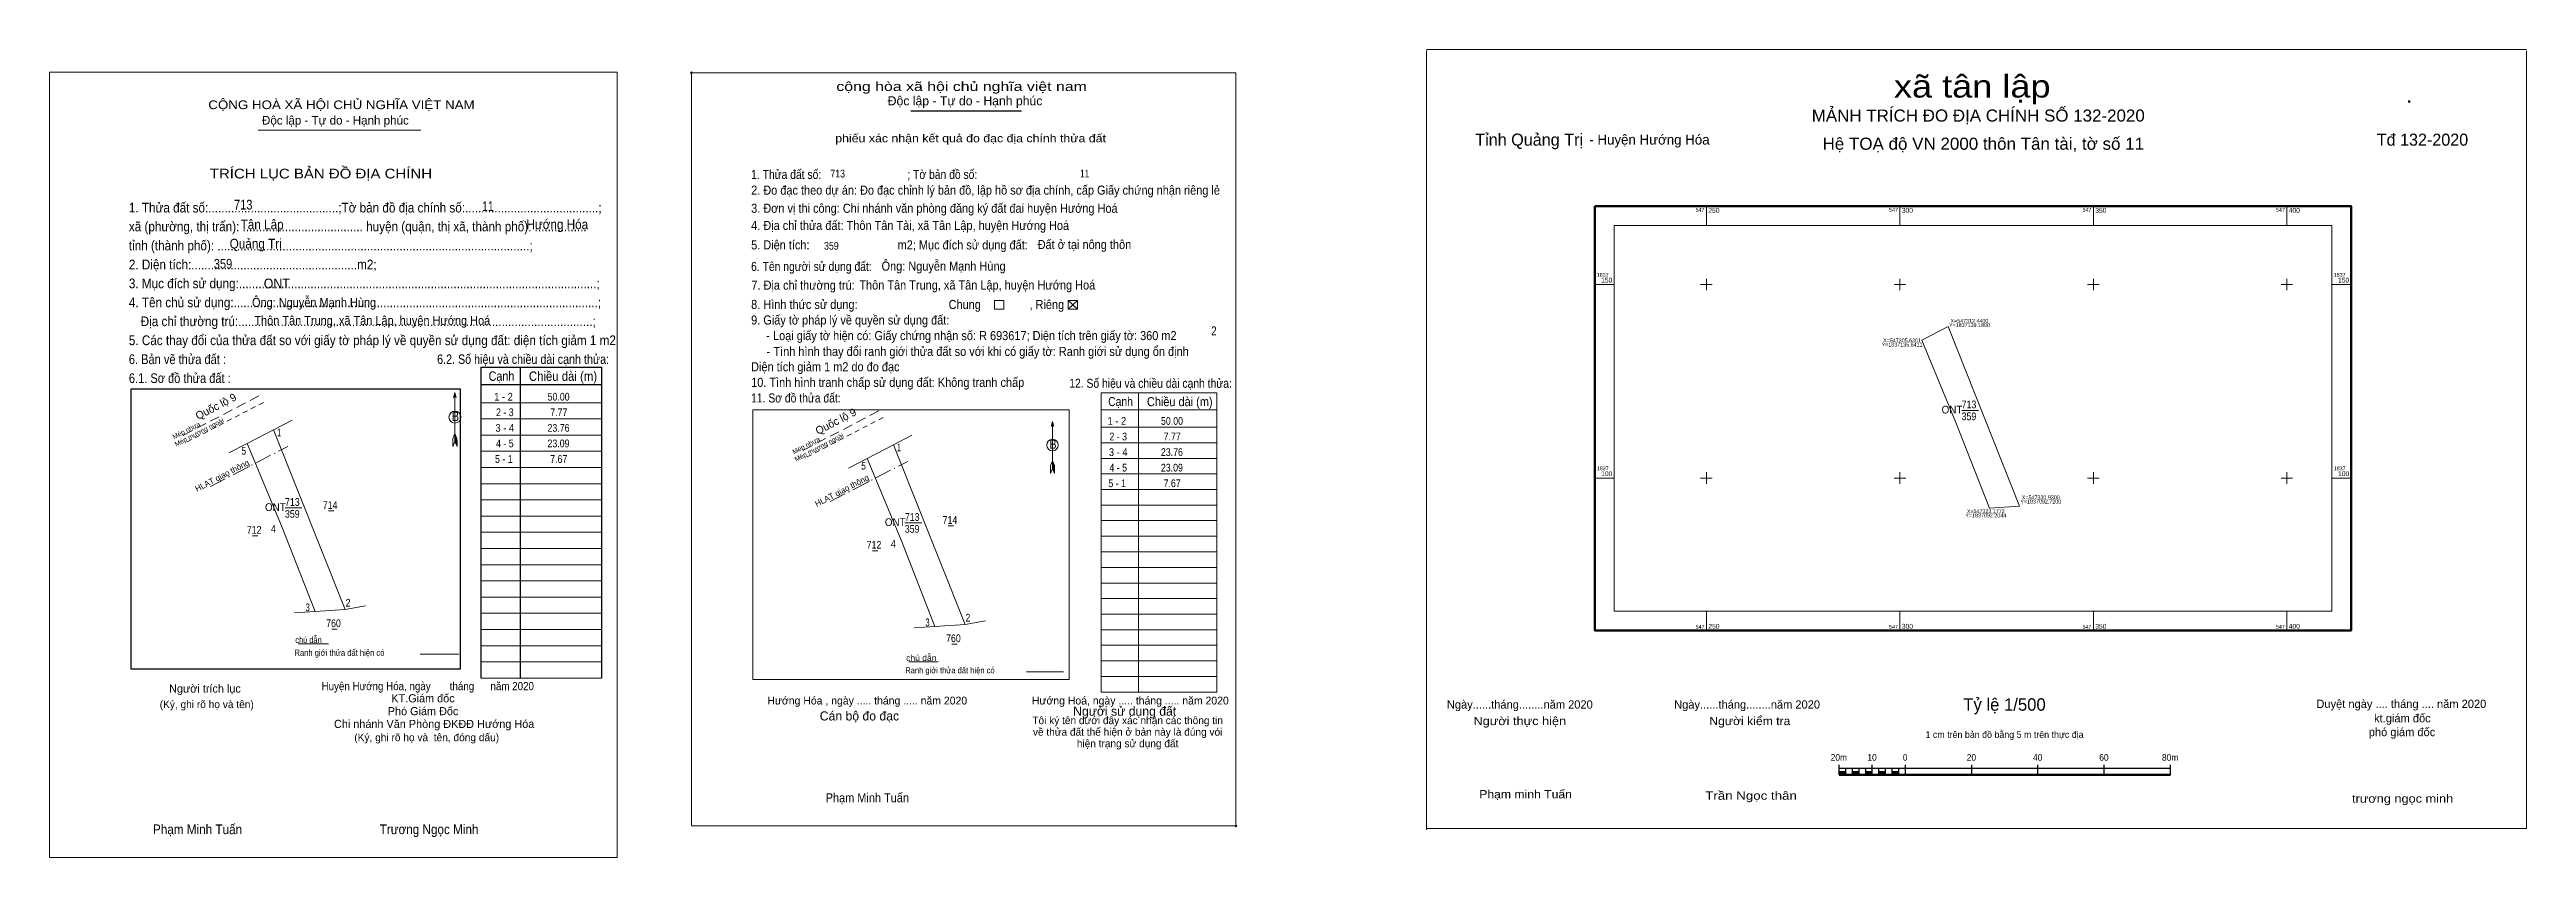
# Model space of a CAD drawing. Header units: metres. Extents: x 546357 to 547462, y 1837002 to 1837235.
# Drawn here: x 546822 to 547462, y 1837002 to 1837211 of the extents above; entities that cross this region are included whole.
import ezdxf
from ezdxf.enums import TextEntityAlignment as Align

# ---------------------------------------------------------------- set-up
doc = ezdxf.new("R2010")
doc.units = ezdxf.units.M
doc.header["$LTSCALE"] = 0.86
doc.header["$PDMODE"] = 32
doc.header["$PDSIZE"] = 0.43
for name, pattern in [('DOT_DASHED', [7.7, 5, -1.2, 0.3, -1.2]), ('MEDIUM_DASHED', [4.5, 3, -1.5]), ('SHORT_DASHED', [2.7, 1.5, -1.2])]:
    doc.linetypes.add(name, pattern=pattern)
for name, color, linetype, lineweight in [('1', 7, 'Continuous', 13), ('10', 7, 'Continuous', 13), ('17', 7, 'Continuous', 13), ('2', 7, 'Continuous', 25), ('23', 7, 'Continuous', 13), ('27', 7, 'Continuous', 13), ('30', 7, 'Continuous', 13), ('50', 7, 'Continuous', 13), ('6', 7, 'Continuous', 13), ('63', 7, 'Continuous', 13), ('9', 7, 'Continuous', 13)]:
    doc.layers.add(name, color=color, linetype=linetype, lineweight=lineweight)
for name, color, linetype in [('13', 7, 'Continuous'), ('36', 7, 'Continuous'), ('48', 7, 'Continuous'), ('52', 7, 'Continuous')]:
    doc.layers.add(name, color=color, linetype=linetype)

msp = doc.modelspace()

# ---------------------------------------------------------------- texts
at = {"layer": '1'}
for s, height, width, p in [('1. Thửa đất số:                              ; Tờ bản đồ số:', 2.349, 0.85, (547003.12, 1837177.28)), ('2. Đo đạc theo dự án: Đo đạc chỉnh lý bản đồ, lập hồ sơ địa chính, cấp Giấy chứng nhận riêng lẻ ', 2.349, 0.9, (547003.12, 1837173.21)), ('4. Địa chỉ thửa đất: Thôn Tân Tài, xã Tân Lập, huyện Hướng Hoá', 2.349, 0.9, (547003.12, 1837164.1)), ('3. Đơn vị thi công: Chi nhánh văn phòng đăng ký đất đai huyện Hướng Hoá', 2.349, 0.9, (547003.12, 1837168.53)), ('5. Diện tích:                             m2; Mục đích sử dụng đất:', 2.349, 0.9, (547003.12, 1837159.07)), ('Đất ở tại nông thôn', 2.349, 0.9, (547077.17, 1837159.16)), ('6. Tên người sử dụng đất:', 2.349, 0.85, (547003.12, 1837153.5)), ('Ông: Nguyễn Mạnh Hùng', 2.349, 0.9, (547036.83, 1837153.58)), ('7. Địa chỉ thường trú:', 2.349, 0.9, (547003.19, 1837148.66)), ('Thôn Tân Trung, xã Tân Lập, huyện Hướng Hoá', 2.349, 0.9, (547031.09, 1837148.7)), ('Ông: Nguyễn Mạnh Hùng', 2.349, 0.9, (546874.13, 1837144.21)), ('Thôn Tân Trung, xã Tân Lập, huyện Hướng Hoá', 2.349, 0.9, (546874.74, 1837139.53)), ('9. Giấy tờ pháp lý về quyền sử dụng đất:', 2.349, 0.9, (547003.12, 1837139.66)), ('Chung                , Riêng', 2.349, 0.9, (547054.16, 1837143.66)), ('     - Loại giấy tờ hiện có: Giấy chứng nhận số: R 693617; Diện tích trên giấy tờ: 360 m2', 2.349, 0.9, (547003.12, 1837135.63)), ('2', 2.349, 0.8, (547122.02, 1837136.84)), ('6.2. Số hiệu và chiều dài cạnh thửa:', 2.441, 0.85, (546921.97, 1837129.49)), ('Diện tích giảm 1 m2 do đo đạc', 2.349, 0.9, (547003.12, 1837127.58)), ('Cạnh', 2.441, 0.85, (546935.28, 1837125.12)), ('Chiều dài (m)', 2.441, 0.9, (546945.68, 1837125.1)), ('11. Sơ đồ thửa đất:', 2.349, 0.85, (547003.12, 1837119.52)), ('10. Tình hình tranh chấp sử dụng đất: Không tranh chấp', 2.349, 0.9, (547003.12, 1837123.55)), ('12. Số hiệu và chiều dài cạnh thửa:', 2.349, 0.85, (547085.34, 1837123.31)), ('B', 2.441, 0.85, (546925.79, 1837114.71)), ('Cạnh', 2.349, 0.85, (547095.4, 1837118.59)), ('Chiều dài (m)', 2.349, 0.9, (547105.4, 1837118.57)), ('B', 2.349, 0.85, (547080.26, 1837107.55)), ('Phạm Minh Tuấn', 2.349, 0.9, (547022.38, 1837016.22))]:
    msp.add_text(s, height=height, dxfattribs=dict(at, width=width)).set_placement(p)
at = {"layer": '10'}
for s, width, p in [('713', 0.85, (546869.47, 1837169.38)), ('Tân Lập', 0.9, (546871.2, 1837164.26)), ('11', 0.8, (546933.6, 1837168.98)), ('Hướng Hóa', 0.9, (546945.05, 1837164.3)), ('Quảng Trị', 0.9, (546868.36, 1837159.3)), ('359', 0.85, (546864.25, 1837154.1)), ('ONT', 0.95, (546877.16, 1837149.01))]:
    msp.add_text(s, height=2.513, dxfattribs=dict(at, width=width)).set_placement(p)
at = {"layer": '10', "width": 0.9}
for s, height, p in [('Huyện Hướng Hóa, ngày       tháng      năm 2020', 2.099, (546919.545, 1837045.19)), ('Phạm Minh Tuấn', 2.513, (546860.05, 1837007.99)), ('Trương Ngọc Minh', 2.513, (546919.885, 1837007.99))]:
    msp.add_text(s, height=height, dxfattribs=at).set_placement(p, align=Align.CENTER)
at = {"layer": '13'}
for s, width, p in [('ONT', 0.95, (547313.47, 1837116.68)), ('359', 0.85, (547317.845, 1837114.94)), ('713', 0.85, (547317.865, 1837118.02)), ('ONT', 0.95, (546880.16, 1837091.48)), ('359', 0.85, (546884.535, 1837089.74)), ('713', 0.85, (546884.555, 1837092.81)), ('713', 0.85, (547044.76, 1837088.94)), ('ONT', 0.95, (547040.365, 1837087.6)), ('359', 0.85, (547044.725, 1837085.86))]:
    msp.add_text(s, height=2, dxfattribs=dict(at, width=width)).set_placement(p, align=Align.CENTER)
at = {"layer": '2'}
for s, width, p in [('cộng hòa xã hội chủ nghĩa việt nam', 1.3, (547025.14, 1837200.01)), ('     - Tình hình thay đổi ranh giới thửa đất so với khi có giấy tờ: Ranh giới sử dụng ổn định', 0.9, (547003.18, 1837131.54))]:
    msp.add_text(s, height=2.359, dxfattribs=dict(at, width=width)).set_placement(p)
for s, height, p in [('Độc lập - Tự do - Hạnh phúc', 2.359, (547038.41, 1837196.29)), ('Tỉnh Quảng Trị ', 3.124, (547190.25, 1837185.87)), ('- Huyện Hướng Hóa', 2.568, (547219.74, 1837186.16)), ('Hướng Hóa , ngày ..... tháng ..... năm 2020', 2.02, (547007.32, 1837041.49)), ('Cán bộ đo đạc', 2.359, (547020.85, 1837037.36)), ('Hướng Hoá, ngày ..... tháng ..... năm 2020', 2.02, (547075.68, 1837041.49)), ('Người sử dụng đất', 2.359, (547086.34, 1837038.59))]:
    msp.add_text(s, height=height, dxfattribs=at).set_placement(p)
for s, height, width, p in [('xã tân lập', 5.817, 1.2, (547318.7, 1837198.31)), ('MẢNH TRÍCH ĐO ĐỊA CHÍNH SỐ 132-2020', 3.116, 1.05, (547320.255, 1837192.1)), ('phiếu xác nhận kết quả đo đạc địa chính thửa đất', 2.071, 1.15, (547059.84, 1837186.75)), ('Hệ TOẠ độ VN 2000 thôn Tân tài, tờ số 11 ', 3.124, 1.05, (547322.17, 1837184.82)), ('Người thực hiện', 2.14, 1.15, (547201.775, 1837036.16)), ('Người kiểm tra', 2.14, 1.1, (547261.225, 1837036.16)), ('20m', 1.712, 0.95, (547284.23, 1837026.96)), ('10', 1.712, 0.95, (547292.805, 1837026.96)), ('0', 1.712, 0.9, (547301.36, 1837026.96)), ('20', 1.712, 0.95, (547318.485, 1837026.96)), ('40', 1.712, 0.95, (547335.615, 1837026.96)), ('60', 1.712, 0.95, (547352.735, 1837026.96)), ('80m', 1.712, 0.95, (547369.84, 1837026.96)), ('Phạm minh Tuấn', 2.14, 1.1, (547203.265, 1837017.25)), ('Trần Ngọc thân', 2.14, 1.2, (547261.535, 1837016.88)), ('trương ngọc minh', 2.14, 1.15, (547429.92, 1837016.12))]:
    msp.add_text(s, height=height, dxfattribs=dict(at, width=width)).set_placement(p, align=Align.CENTER)
msp.add_text(' Tđ 132-2020', height=3.116, dxfattribs=at).set_placement((547446.87, 1837185.87), align=Align.RIGHT)
for s, height, p in [('Ngày......tháng........năm 2020', 2.14, (547201.775, 1837040.42)), ('Ngày......tháng........năm 2020', 2.14, (547260.505, 1837040.42)), ('Tỷ lệ 1/500', 3.219, (547327.035, 1837039.88)), ('Duyệt ngày .... tháng .... năm 2020', 2.14, (547429.595, 1837040.58)), ('kt.giám đốc', 2.14, (547429.87, 1837036.88)), ('Tôi ký tên dưới đây xác nhận các thông tin', 1.949, (547100.43, 1837036.41)), ('về thửa đất thể hiện ở bản này là đúng vói', 1.949, (547100.425, 1837033.43)), ('hiện trạng sử dụng đất', 1.949, (547100.405, 1837030.45)), ('1 cm trên bản đồ bằng 5 m trên thực địa', 1.712, (547327.05, 1837032.86)), ('phó giám đốc', 2.14, (547429.77, 1837033.3))]:
    msp.add_text(s, height=height, dxfattribs=at).set_placement(p, align=Align.CENTER)
at = {"layer": '23'}
for s, p in [('X=547312.4400', (547317.975, 1837140.11)), ('Y=1837135.6411', (547300.565, 1837133.97)), ('X=547305.6301', (547300.565, 1837135.07)), ('Y=1837139.1800', (547317.975, 1837139.01)), ('Y=1837092.2044', (547322.195, 1837089.82)), ('X=547323.1772', (547322.195, 1837090.92)), ('Y=1837092.7200', (547336.415, 1837093.4)), ('X=547330.9300', (547336.415, 1837094.5))]:
    msp.add_text(s, height=1, dxfattribs=at).set_placement(p, align=Align.CENTER)
for s, height, p in [('Quốc lộ 9', 2, (546865.259, 1837117.626)), ('Quốc lộ 9', 2, (547025.464, 1837113.759)), ('Mép nhựa', 1.229, (546857.417, 1837111.774)), ('Mép nhựa', 1.229, (547017.617, 1837107.904)), ('HLAT giao thông', 1.536, (546866.751, 1837099.935)), ('HLAT giao thông', 1.536, (547026.936, 1837096.052))]:
    msp.add_text(s, height=height, rotation=27.445, dxfattribs=at).set_placement(p, align=Align.CENTER)
at = {"layer": '23', "width": 0.95}
for p in [(546860.762, 1837111.312), (547020.947, 1837107.43)]:
    msp.add_text('Mép mương ngoài', height=1.229, rotation=27.445, dxfattribs=at).set_placement(p, align=Align.CENTER)
at = {"layer": '30'}
for s, height, width, p in [('CỘNG HOÀ XÃ HỘI CHỦ NGHĨA VIỆT NAM', 2.238, 1.15, (546862.83, 1837195.32)), ('TRÍCH LỤC BẢN ĐỒ ĐỊA CHÍNH', 2.518, 1.15, (546863.22, 1837177.4)), ('1. Thửa đất số:........................................;Tờ bản đồ địa chính số:.........................................;', 2.513, 0.9, (546842.3, 1837168.61)), ('xã (phường, thị trấn): ..................................... huyện (quận, thị xã, thành phố): ................', 2.513, 0.9, (546842.3, 1837163.74)), ('tỉnh (thành phố): ................................................................................................;', 2.513, 0.9, (546842.3, 1837158.82)), ('2. Diện tích:...................................................m2;', 2.513, 0.9, (546842.3, 1837153.92)), ('3. Mục đích sử dụng:..............................................................................................................;', 2.513, 0.9, (546842.3, 1837149.03)), ('4. Tên chủ sử dụng:................................................................................................................;', 2.513, 0.9, (546842.3, 1837144.13)), ('Địa chỉ thường trú:.............................................................................................................;', 2.513, 0.9, (546845.36, 1837139.24)), ('5. Các thay đổi của thửa đất so với giấy tờ pháp lý về quyền sử dụng đất: diện tích giảm 1 m2', 2.513, 0.9, (546842.3, 1837134.34)), ('6. Bản vẽ thửa đất :', 2.513, 0.85, (546842.3, 1837129.44)), ('6.1. Sơ đồ thửa đất :', 2.513, 0.85, (546842.3, 1837124.55))]:
    msp.add_text(s, height=height, dxfattribs=dict(at, width=width)).set_placement(p)
msp.add_text('Độc lập - Tự do - Hạnh phúc', height=2.238, dxfattribs=at).set_placement((546876.71, 1837191.32))
for s, height, p in [('Người trích lục', 2.099, (546861.965, 1837044.56)), ('(Ký, ghi rõ họ và tên)', 1.959, (546862.43, 1837040.56)), ('Phó Giám Đốc', 2.099, (546918.335, 1837038.72)), ('KT.Giám đốc', 2.099, (546918.315, 1837042.04)), ('Chi nhánh Văn Phòng ĐKĐĐ Hướng Hóa', 2.099, (546921.195, 1837035.42)), ('(Ký, ghi rõ họ và  tên, đóng dấu)', 1.959, (546919.28, 1837032.01))]:
    msp.add_text(s, height=height, dxfattribs=at).set_placement(p, align=Align.CENTER)
at = {"layer": '36', "width": 0.85}
for s, p in [('714', (546894.315, 1837092.02)), ('714', (547054.505, 1837088.15)), ('712', (546874.685, 1837085.62)), ('712', (547034.875, 1837081.75)), ('760', (546895.19, 1837061.48)), ('760', (547055.395, 1837057.6))]:
    msp.add_text(s, height=2, dxfattribs=at).set_placement(p, align=Align.CENTER)
at = {"layer": '48', "width": 0.9}
msp.add_text('8. Hình thức sử dụng:', height=2.349, dxfattribs=at).set_placement((547003.12, 1837143.68))
at = {"layer": '52'}
for s, width, p in [('1 - 2', 0.9, (546939.115, 1837120.01)), ('50.00', 0.85, (546953.365, 1837120.01)), ('2 - 3', 0.85, (546939.455, 1837115.99)), ('7.77', 0.85, (546953.415, 1837115.99)), ('1 - 2', 0.9, (547097.635, 1837113.75)), ('50.00', 0.85, (547111.885, 1837113.75)), ('3 - 4', 0.9, (546939.46, 1837111.96)), ('4 - 5', 0.85, (546939.47, 1837107.94)), ('23.09', 0.85, (546953.335, 1837107.94)), ('23.76', 0.85, (546953.34, 1837111.96)), ('2 - 3', 0.85, (547097.985, 1837109.73)), ('7.77', 0.85, (547111.93, 1837109.73)), ('5 - 1', 0.85, (546939.205, 1837103.91)), ('7.67', 0.85, (546953.395, 1837103.91)), ('3 - 4', 0.9, (547097.975, 1837105.7)), ('4 - 5', 0.85, (547097.99, 1837101.68)), ('23.76', 0.85, (547111.86, 1837105.7)), ('23.09', 0.85, (547111.86, 1837101.68)), ('5 - 1', 0.85, (547097.725, 1837097.65)), ('7.67', 0.85, (547111.925, 1837097.65))]:
    msp.add_text(s, height=2, dxfattribs=dict(at, width=width)).set_placement(p, align=Align.CENTER)
at = {"layer": '6'}
for s, height, width, p in [('713', 2, 0.85, (547023.59, 1837177.66)), ('11', 2, 0.8, (547088.13, 1837177.69)), ('359', 2, 0.85, (547021.96, 1837159)), ('chú dẫn', 1.632, 0.85, (546885.32, 1837057.36)), ('Ranh giới thửa đất hiện có ', 1.632, 0.9, (546885.1, 1837054.06)), ('chú dẫn', 1.57, 1.05, (547043.18, 1837052.73)), ('Ranh giới thửa đất hiện có ', 1.57, 0.9, (547042.96, 1837049.54))]:
    msp.add_text(s, height=height, dxfattribs=dict(at, width=width)).set_placement(p)
at = {"layer": '63'}
for s, height, p in [('547', 1, (547249.5, 1837168.78)), ('547', 1, (547299.5, 1837168.78)), ('547', 1, (547349.5, 1837168.78)), ('547', 1, (547399.5, 1837168.78)), ('150', 1.25, (547225.68, 1837150.5)), ('150', 1.25, (547416.13, 1837150.5)), ('100', 1.25, (547225.68, 1837100.5)), ('100', 1.25, (547416.13, 1837100.5)), ('547', 1, (547249.5, 1837061.07)), ('547', 1, (547299.5, 1837061.07)), ('547', 1, (547349.5, 1837061.07)), ('547', 1, (547399.5, 1837061.07))]:
    msp.add_text(s, height=height, dxfattribs=at).set_placement(p, align=Align.RIGHT)
for s, height, p in [('250', 1.25, (547250.5, 1837168.53)), ('300', 1.25, (547300.5, 1837168.53)), ('350', 1.25, (547350.5, 1837168.53)), ('400', 1.25, (547400.5, 1837168.53)), ('1837', 1, (547221.67, 1837152)), ('1837', 1, (547412.12, 1837152)), ('1837', 1, (547221.67, 1837102)), ('1837', 1, (547412.12, 1837102)), ('250', 1.25, (547250.5, 1837061.07)), ('300', 1.25, (547300.5, 1837061.07)), ('350', 1.25, (547350.5, 1837061.07)), ('400', 1.25, (547400.5, 1837061.07))]:
    msp.add_text(s, height=height, dxfattribs=at).set_placement(p)
at = {"layer": '9'}
for s, width, p in [('1', 0.7, (546881.13, 1837110.78)), ('5', 0.8, (546871.975, 1837106.05)), ('5', 0.8, (547032.175, 1837102.18)), ('1', 0.7, (547041.32, 1837106.91)), ('4', 0.85, (546879.66, 1837085.87)), ('4', 0.85, (547039.865, 1837082)), ('3', 0.75, (546888.51, 1837065.58)), ('2', 0.85, (546898.94, 1837066.78)), ('2', 0.85, (547059.14, 1837062.91)), ('3', 0.75, (547048.7, 1837061.71))]:
    msp.add_text(s, height=2, dxfattribs=dict(at, width=width)).set_placement(p, align=Align.CENTER)

# ---------------------------------------------------------------- hatches: boundary and pattern name
at = {"layer": '2'}
for points in [[(547284.31, 1837023.34), (547286.02, 1837023.34), (547286.02, 1837024.2), (547284.31, 1837024.2)], [(547287.73, 1837023.34), (547289.45, 1837023.34), (547289.45, 1837024.2), (547287.73, 1837024.2)], [(547291.16, 1837023.34), (547292.87, 1837023.34), (547292.87, 1837024.2), (547291.16, 1837024.2)], [(547294.58, 1837023.34), (547296.29, 1837023.34), (547296.29, 1837024.2), (547294.58, 1837024.2)], [(547298.01, 1837023.34), (547299.72, 1837023.34), (547299.72, 1837024.2), (547298.01, 1837024.2)]]:
    msp.add_hatch(color=256, dxfattribs=at).paths.add_polyline_path(points)

# ---------------------------------------------------------------- linework, layer by layer
at = {"layer": '1'}
for p, q in [((547085.04, 1837145.91), (547087.46, 1837143.65)), ((547085.04, 1837143.65), (547087.46, 1837145.91)), ((546926.57, 1837122.06), (546926.57, 1837109.4)), ((547103.25, 1837122.01), (547103.25, 1837044.7)), ((546933.39, 1837119.46), (546964.43, 1837119.46)), ((547093.59, 1837117.64), (547123.45, 1837117.64)), ((546926.57, 1837111.5), (546926.04, 1837110.2)), ((546926.57, 1837111.5), (546927.1, 1837110.2)), ((546926.57, 1837111.31), (546927.1, 1837110.02)), ((546926.57, 1837111.13), (546927.1, 1837109.84)), ((546926.57, 1837110.95), (546927.11, 1837109.65)), ((546926.57, 1837110.76), (546927.11, 1837109.46)), ((546926.57, 1837110.58), (546927.11, 1837109.27)), ((546926.57, 1837110.4), (546927.11, 1837109.08)), ((546926.57, 1837110.22), (546927.12, 1837108.89)), ((546926.57, 1837110.04), (546927.12, 1837108.71)), ((546926.57, 1837109.86), (546927.12, 1837108.52)), ((546926.57, 1837109.67), (546927.13, 1837108.34)), ((546926.57, 1837109.4), (546927.13, 1837108.11)), ((546927.13, 1837108.11), (546927.1, 1837110.2)), ((546933.39, 1837115.28), (546964.43, 1837115.28)), ((546933.39, 1837111.09), (546964.43, 1837111.09)), ((547081, 1837114.61), (547081, 1837102.43)), ((547093.59, 1837113.15), (547123.45, 1837113.15)), ((547093.59, 1837109.12), (547123.45, 1837109.12)), ((546933.39, 1837106.91), (546964.43, 1837106.91)), ((546933.39, 1837102.72), (546964.43, 1837102.72)), ((547081, 1837104.45), (547080.49, 1837103.2)), ((547081, 1837104.45), (547081.52, 1837103.2)), ((547081, 1837104.27), (547081.52, 1837103.02)), ((547081, 1837104.1), (547081.52, 1837102.85)), ((547081, 1837103.92), (547081.53, 1837102.67)), ((547081, 1837103.74), (547081.53, 1837102.49)), ((547081, 1837103.57), (547081.53, 1837102.3)), ((547081, 1837103.39), (547081.53, 1837102.12)), ((547081, 1837103.22), (547081.53, 1837101.94)), ((547081, 1837103.04), (547081.53, 1837101.76)), ((547081, 1837102.87), (547081.53, 1837101.58)), ((547081, 1837102.69), (547081.54, 1837101.41)), ((547081.54, 1837101.19), (547081.52, 1837103.2)), ((547093.59, 1837105.09), (547123.45, 1837105.09)), ((546933.39, 1837098.54), (546964.43, 1837098.54)), ((547081, 1837102.43), (547081.54, 1837101.19)), ((547093.59, 1837101.07), (547123.45, 1837101.07)), ((547093.59, 1837097.04), (547123.45, 1837097.04)), ((546933.39, 1837094.35), (546964.43, 1837094.35)), ((546933.39, 1837090.17), (546964.43, 1837090.17)), ((547093.59, 1837093.01), (547123.45, 1837093.01)), ((546933.39, 1837085.98), (546964.43, 1837085.98)), ((547093.59, 1837088.99), (547123.45, 1837088.99)), ((547093.59, 1837084.96), (547123.45, 1837084.96)), ((546933.39, 1837081.79), (546964.43, 1837081.79)), ((546933.39, 1837077.61), (546964.43, 1837077.61)), ((547093.59, 1837080.93), (547123.45, 1837080.93)), ((546933.39, 1837073.42), (546964.43, 1837073.42)), ((547093.59, 1837076.91), (547123.45, 1837076.91)), ((547093.59, 1837072.88), (547123.45, 1837072.88)), ((546933.39, 1837069.24), (546964.43, 1837069.24)), ((546933.39, 1837065.05), (546964.43, 1837065.05)), ((547093.59, 1837068.86), (547123.45, 1837068.86)), ((547093.59, 1837064.83), (547123.45, 1837064.83)), ((546933.39, 1837060.87), (546964.43, 1837060.87)), ((547093.59, 1837060.8), (547123.45, 1837060.8)), ((546933.39, 1837056.68), (546964.43, 1837056.68)), ((546933.39, 1837052.49), (546964.43, 1837052.49)), ((547093.59, 1837056.78), (547123.45, 1837056.78)), ((547093.59, 1837052.75), (547123.45, 1837052.75)), ((546933.39, 1837048.31), (546964.43, 1837048.31)), ((547093.59, 1837048.72), (547123.45, 1837048.72)), ((547093.59, 1837044.7), (547123.45, 1837044.7))]:
    msp.add_line(p, q, dxfattribs=at)
at = {"layer": '1', "lineweight": 25}
for p, q in [((546943.44, 1837128.68), (546943.44, 1837048.31)), ((546933.39, 1837124.13), (546964.43, 1837124.13))]:
    msp.add_line(p, q, dxfattribs=at)
msp.add_lwpolyline([(546933.39, 1837048.31), (546933.39, 1837128.68), (546964.43, 1837128.68), (546964.43, 1837048.31)], dxfattribs=at)
msp.add_lwpolyline([(546842.91, 1837123.07), (546927.93, 1837123.07), (546927.93, 1837050.64), (546842.91, 1837050.64)], close=True, dxfattribs=at)
at = {"layer": '1'}
for points in [[(546926.93, 1837120.72), (546926.57, 1837122.06), (546926.2, 1837120.72)], [(547093.59, 1837044.7), (547093.59, 1837122.01), (547123.45, 1837122.01), (547123.45, 1837044.7)], [(546926.57, 1837109.4), (546926.01, 1837108.11), (546926.04, 1837110.2)], [(547081.35, 1837113.32), (547081, 1837114.61), (547080.65, 1837113.32)], [(547081, 1837102.43), (547080.47, 1837101.19), (547080.49, 1837103.2)]]:
    msp.add_lwpolyline(points, dxfattribs=at)
msp.add_lwpolyline([(547003.52, 1837117.62), (547085.31, 1837117.62), (547085.31, 1837047.95), (547003.52, 1837047.95)], close=True, dxfattribs=at)
for centre, radius in [((546926.568, 1837115.734), 1.545), ((547081.003, 1837108.523), 1.486)]:
    msp.add_circle(centre, radius, dxfattribs=at)
for p in [(546987.68, 1837204.72), (547128.39, 1837010.1)]:
    msp.add_point(p, dxfattribs=at)
at = {"layer": '10'}
for points in [[(547312.44, 1837139.18), (547330.93, 1837092.72), (547323.18, 1837092.2), (547314.49, 1837114.32), (547305.63, 1837135.64)], [(546879.7, 1837112.48), (546898.19, 1837066.02), (546890.44, 1837065.51), (546881.75, 1837087.63), (546872.89, 1837108.95)], [(547039.9, 1837108.61), (547058.39, 1837062.15), (547050.63, 1837061.63), (547041.94, 1837083.75), (547033.09, 1837105.07)]]:
    msp.add_lwpolyline(points, close=True, dxfattribs=at)
at = {"layer": '17'}
for p, q in [((546886.03, 1837057.15), (546893.91, 1837057.15)), ((547043.87, 1837052.51), (547051.44, 1837052.51))]:
    msp.add_line(p, q, dxfattribs=at)
at = {"layer": '2', "lineweight": 13}
msp.add_line((547177.78, 1837210.71), (547461.93, 1837210.71), dxfattribs=at)
at = {"layer": '2'}
for p, q in [((547044.37, 1837194.91), (547072.95, 1837194.91)), ((547284.31, 1837023.34), (547284.31, 1837025.91)), ((547292.87, 1837023.34), (547292.87, 1837025.91)), ((547301.43, 1837023.34), (547301.43, 1837025.91)), ((547318.56, 1837023.34), (547318.56, 1837025.91)), ((547335.68, 1837023.34), (547335.68, 1837025.91)), ((547352.8, 1837023.34), (547352.8, 1837025.91)), ((547369.93, 1837023.34), (547369.93, 1837025.91)), ((547284.31, 1837025.05), (547369.93, 1837025.05)), ((547286.02, 1837023.34), (547286.02, 1837025.05)), ((547287.73, 1837023.34), (547287.73, 1837025.05)), ((547289.45, 1837023.34), (547289.45, 1837025.05)), ((547291.16, 1837023.34), (547291.16, 1837025.05)), ((547294.58, 1837023.34), (547294.58, 1837025.05)), ((547296.29, 1837023.34), (547296.29, 1837025.05)), ((547298.01, 1837023.34), (547298.01, 1837025.05)), ((547299.72, 1837023.34), (547299.72, 1837025.05))]:
    msp.add_line(p, q, dxfattribs=at)
at = {"layer": '2', "lineweight": 53}
msp.add_line((547284.31, 1837023.34), (547369.93, 1837023.34), dxfattribs=at)
at = {"layer": '2', "lineweight": 13}
for points in [[(547177.69, 1837009.13), (547177.69, 1837210.05), (547177.78, 1837210.71)], [(547461.93, 1837210.41), (547461.93, 1837009.49), (547177.78, 1837009.49)]]:
    msp.add_lwpolyline(points, dxfattribs=at)
for points in [[(546821.8, 1837204.84), (546968.49, 1837204.84), (546968.49, 1837001.97), (546821.8, 1837001.97)], [(546987.68, 1837204.72), (547128.38, 1837204.72), (547128.38, 1837010.1), (546987.68, 1837010.1)], [(547284.31, 1837023.34), (547286.02, 1837023.34), (547286.02, 1837024.2), (547284.31, 1837024.2)], [(547287.73, 1837023.34), (547289.45, 1837023.34), (547289.45, 1837024.2), (547287.73, 1837024.2)], [(547291.16, 1837023.34), (547292.87, 1837023.34), (547292.87, 1837024.2), (547291.16, 1837024.2)], [(547294.58, 1837023.34), (547296.29, 1837023.34), (547296.29, 1837024.2), (547294.58, 1837024.2)], [(547298.01, 1837023.34), (547299.72, 1837023.34), (547299.72, 1837024.2), (547298.01, 1837024.2)]]:
    msp.add_lwpolyline(points, close=True, dxfattribs=at)
at = {"layer": '23', "linetype": 'MEDIUM_DASHED'}
for p, q in [((546856.45, 1837111.09), (546876.48, 1837121.5)), ((547016.65, 1837107.22), (547036.68, 1837117.62))]:
    msp.add_line(p, q, dxfattribs=at)
at = {"layer": '23', "linetype": 'SHORT_DASHED'}
for p, q in [((546857.37, 1837109.32), (546877.4, 1837119.72)), ((547017.57, 1837105.44), (547037.6, 1837115.85))]:
    msp.add_line(p, q, dxfattribs=at)
at = {"layer": '23', "linetype": 'DOT_DASHED'}
for p, q in [((546863.36, 1837097.78), (546883.4, 1837108.19)), ((547023.56, 1837093.91), (547043.59, 1837104.31))]:
    msp.add_line(p, q, dxfattribs=at)
at = {"layer": '27'}
for p, q in [((546879.7, 1837112.48), (546884.47, 1837114.96)), ((547039.9, 1837108.61), (547044.66, 1837111.08)), ((546872.89, 1837108.95), (546868.13, 1837106.47)), ((547033.09, 1837105.07), (547028.32, 1837102.59)), ((546890.44, 1837065.51), (546885.08, 1837065.15)), ((546898.19, 1837066.02), (546903.47, 1837066.98)), ((547050.63, 1837061.63), (547045.28, 1837061.28)), ((547058.39, 1837062.15), (547063.67, 1837063.11))]:
    msp.add_line(p, q, dxfattribs=at)
at = {"layer": '30'}
msp.add_line((546875.76, 1837189.92), (546917.73, 1837189.92), dxfattribs=at)
at = {"layer": '50'}
for points in [[(547066.03, 1837145.91), (547068.45, 1837145.91), (547068.45, 1837143.65), (547066.03, 1837143.65)], [(547085.04, 1837145.91), (547087.46, 1837145.91), (547087.46, 1837143.65), (547085.04, 1837143.65)]]:
    msp.add_lwpolyline(points, close=True, dxfattribs=at)
at = {"layer": '6'}
for p, q in [((546917.61, 1837054.47), (546927.56, 1837054.47)), ((547074.25, 1837049.94), (547083.81, 1837049.94))]:
    msp.add_line(p, q, dxfattribs=at)
at = {"layer": '63'}
for p, q in [((547250, 1837170.28), (547250, 1837165.28)), ((547300, 1837170.28), (547300, 1837165.28)), ((547350, 1837170.28), (547350, 1837165.28)), ((547400, 1837170.28), (547400, 1837165.28)), ((547221.17, 1837150), (547226.17, 1837150)), ((547248.5, 1837150), (547251.5, 1837150)), ((547250, 1837151.5), (547250, 1837148.5)), ((547298.5, 1837150), (547301.5, 1837150)), ((547300, 1837151.5), (547300, 1837148.5)), ((547348.5, 1837150), (547351.5, 1837150)), ((547350, 1837151.5), (547350, 1837148.5)), ((547398.5, 1837150), (547401.5, 1837150)), ((547400, 1837151.5), (547400, 1837148.5)), ((547411.62, 1837150), (547416.62, 1837150)), ((547221.17, 1837100), (547226.17, 1837100)), ((547248.5, 1837100), (547251.5, 1837100)), ((547250, 1837101.5), (547250, 1837098.5)), ((547298.5, 1837100), (547301.5, 1837100)), ((547300, 1837101.5), (547300, 1837098.5)), ((547348.5, 1837100), (547351.5, 1837100)), ((547350, 1837101.5), (547350, 1837098.5)), ((547398.5, 1837100), (547401.5, 1837100)), ((547400, 1837101.5), (547400, 1837098.5)), ((547411.62, 1837100), (547416.62, 1837100)), ((546893.86, 1837091.49), (546895.25, 1837091.49)), ((546874.26, 1837085.08), (546875.65, 1837085.08)), ((547054.06, 1837087.61), (547055.45, 1837087.61)), ((547034.46, 1837081.21), (547035.85, 1837081.21)), ((547250, 1837065.57), (547250, 1837060.57)), ((547300, 1837065.57), (547300, 1837060.57)), ((547350, 1837065.57), (547350, 1837060.57)), ((547400, 1837065.57), (547400, 1837060.57)), ((546894.77, 1837060.94), (546896.16, 1837060.94)), ((547054.97, 1837057.07), (547056.35, 1837057.07))]:
    msp.add_line(p, q, dxfattribs=at)
at = {"layer": '63', "lineweight": 53}
msp.add_lwpolyline([(547221.17, 1837170.28), (547416.62, 1837170.28), (547416.62, 1837060.57), (547221.17, 1837060.57)], close=True, dxfattribs=at)
at = {"layer": '63'}
msp.add_lwpolyline([(547226.17, 1837165.28), (547411.62, 1837165.28), (547411.62, 1837065.57), (547226.17, 1837065.57)], close=True, dxfattribs=at)
msp.add_point((547431.62, 1837197.28), dxfattribs=at)
at = {"layer": '9'}
for p, q in [((547315.99, 1837117.48), (547320.34, 1837117.48)), ((546882.68, 1837092.28), (546887.03, 1837092.28)), ((547042.88, 1837088.4), (547047.22, 1837088.4))]:
    msp.add_line(p, q, dxfattribs=at)

msp.set_redraw_order([(e.dxf.handle, doc.entitydb.next_handle()) for e in msp.query("TEXT MTEXT ATTDEF DIMENSION ARC_DIMENSION")])  # texts and dimensions are drawn at this point

doc.saveas('drawing.dxf')
